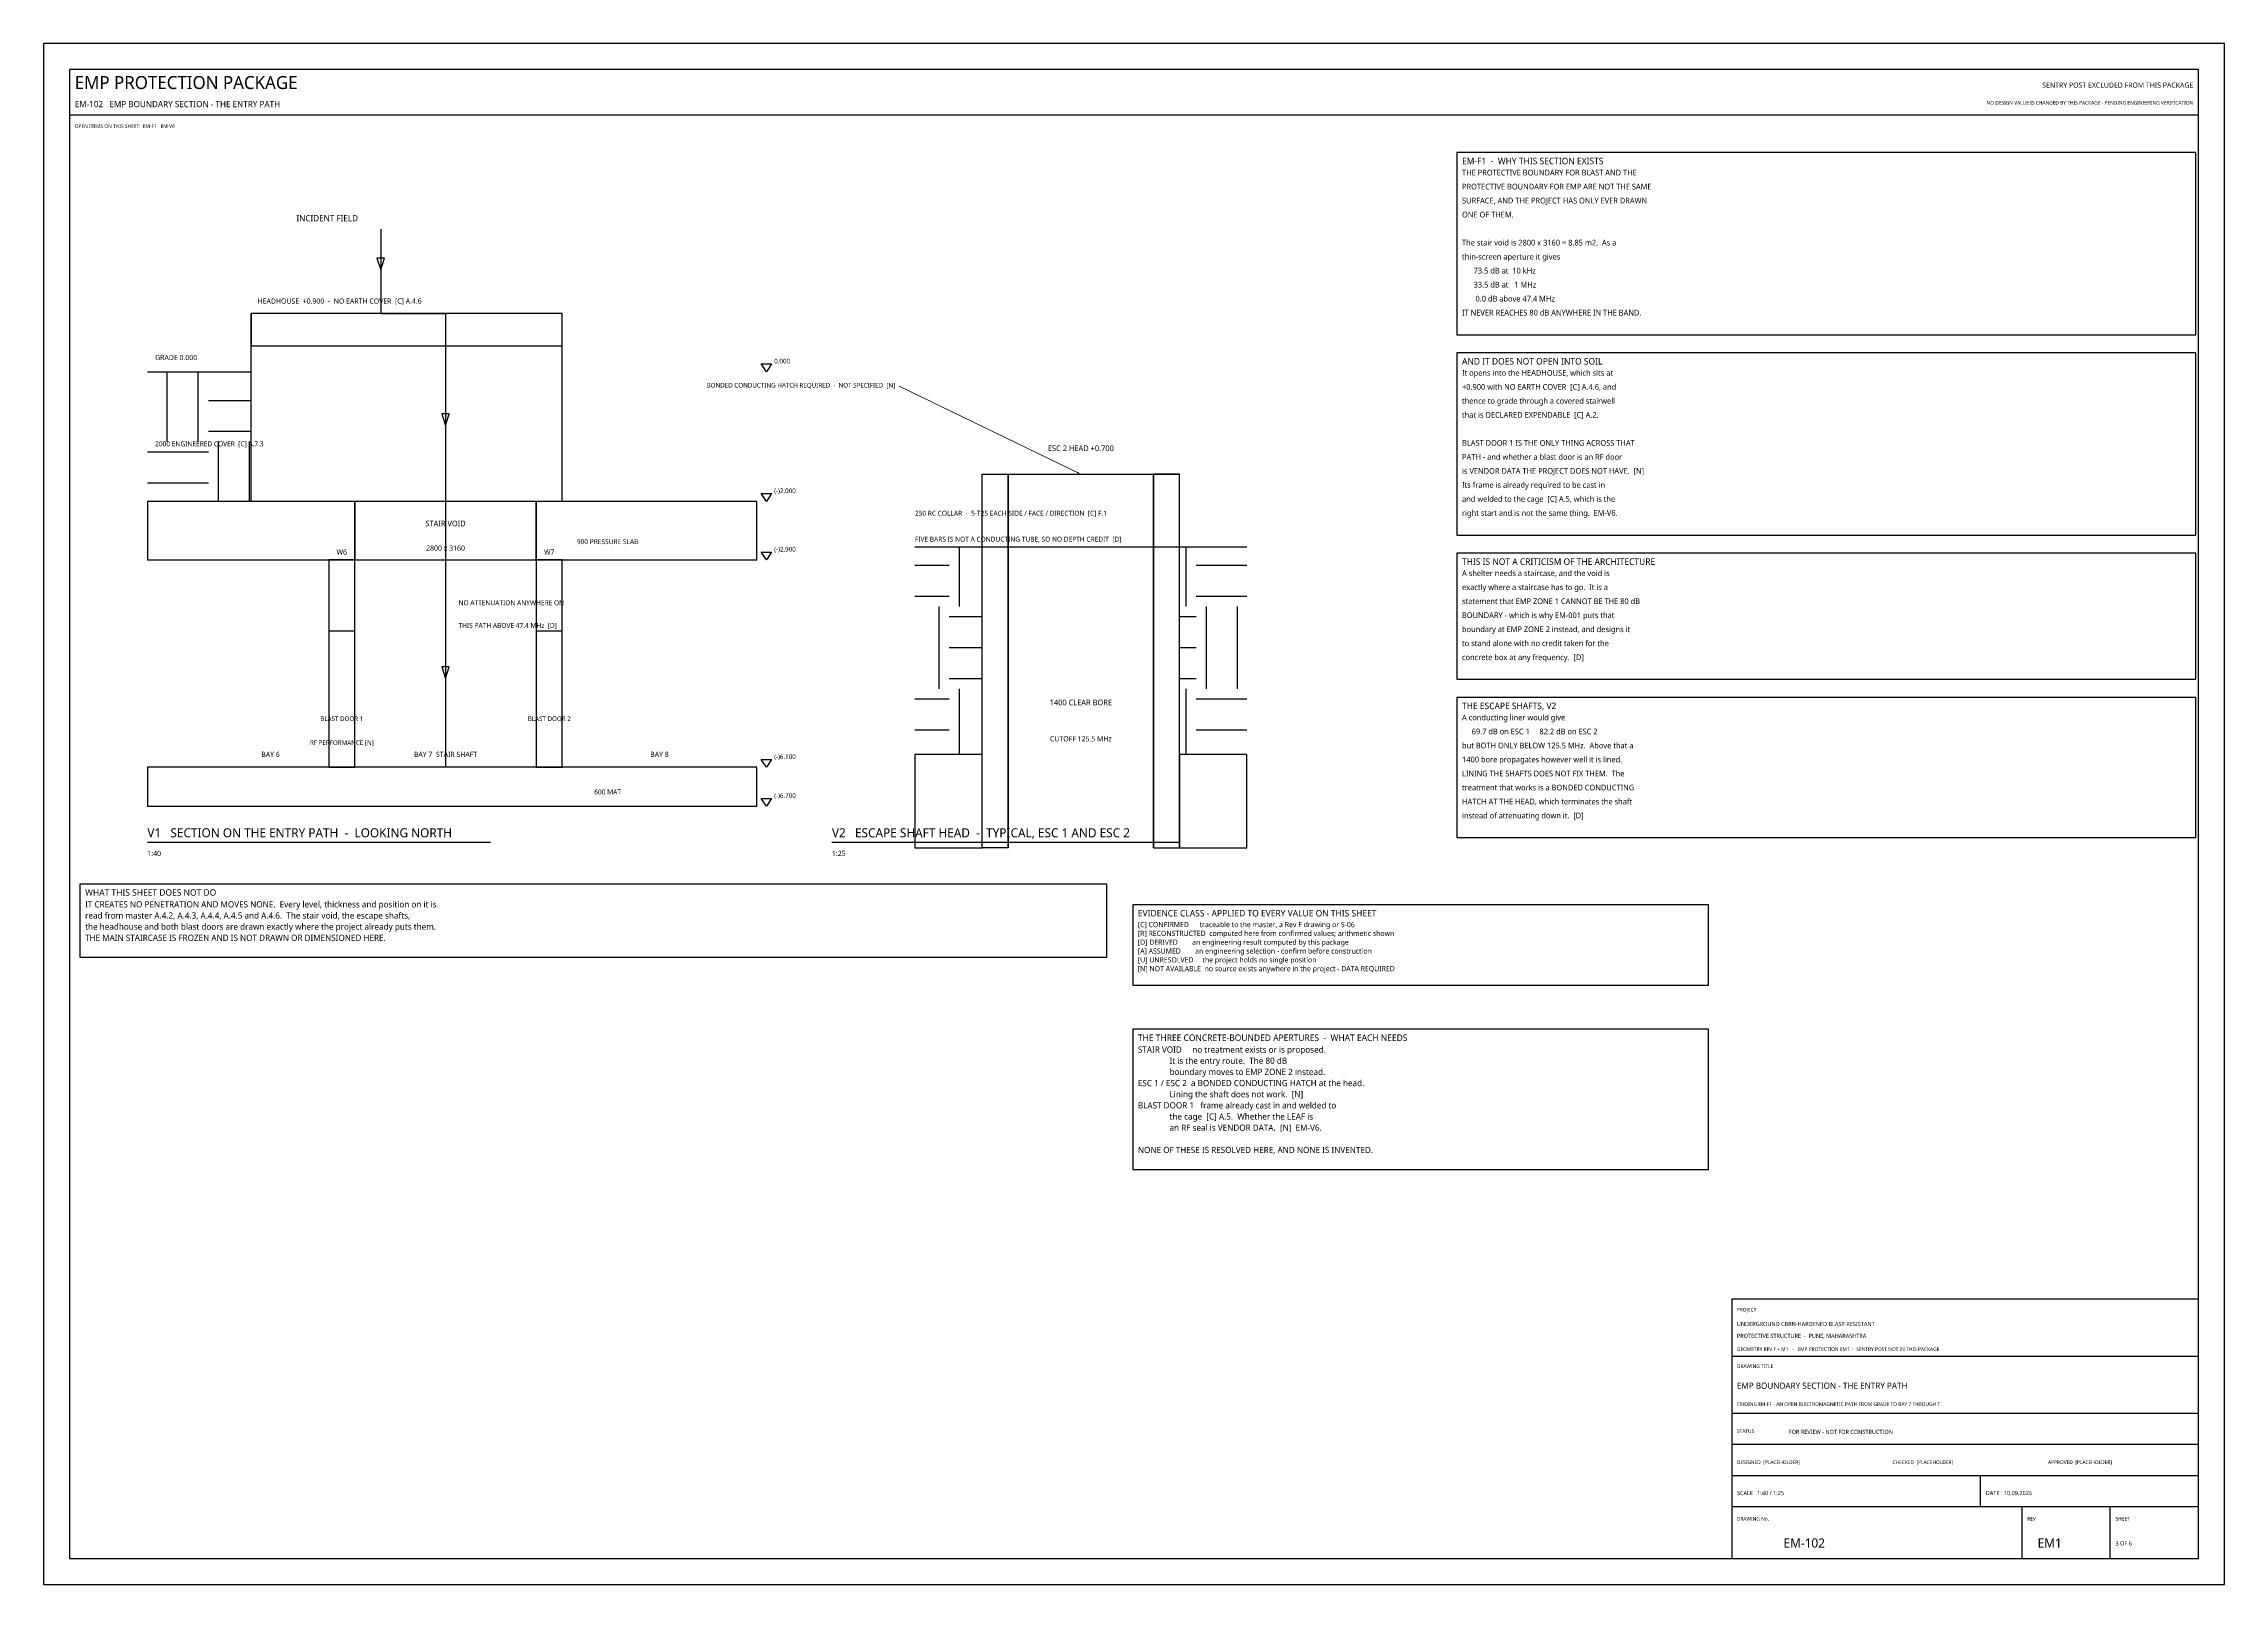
# Model space of a CAD drawing. Header units: millimetres. Extents: x 0 to 841, y 0 to 594.
import ezdxf
from ezdxf.enums import TextEntityAlignment as Align

# ---------------------------------------------------------------- set-up
doc = ezdxf.new("R2010")
doc.units = ezdxf.units.MM
for name, color, linetype in [('E-APERTURE', 1, 'Continuous'), ('E-SHIELD', 2, 'Continuous'), ('M-EXISTING', 8, 'Continuous'), ('M-FLAG', 1, 'Continuous'), ('M-LEVEL', 4, 'Continuous'), ('M-STRUCT', 7, 'Continuous'), ('M-TEXT', 7, 'Continuous'), ('M-TITLE', 7, 'Continuous'), ('S-CALLOUT', 2, 'Continuous'), ('S-LEVEL', 4, 'Continuous'), ('S-NOTE', 7, 'Continuous'), ('S-TEXT', 7, 'Continuous'), ('S-TITLE', 7, 'Continuous')]:
    doc.layers.add(name, color=color, linetype=linetype)
doc.styles.add('OpenSans', font='OpenSans-Regular.ttf')
doc.dimstyles.new('SC-DIM', dxfattribs={"dimtxt": 1.8, "dimasz": 1.6, "dimexe": 1.2, "dimexo": 1, "dimgap": 0.8, "dimtad": 1, "dimdec": 0, "dimblk": 'ARCHTICK', "dimcen": 2.5, "dimclrd": 4, "dimclre": 4, "dimclrt": 4, "dimazin": 3, "dimtfac": 1, "dimtmove": 0, "dimatfit": 3, "dimlwd": 13, "dimlwe": 13})

# ---------------------------------------------------------------- blocks, each defined once
blk = doc.blocks.new('LEVELMK')
at = {"layer": 'S-LEVEL'}
blk.add_lwpolyline([(0, 0), (-2, 3), (2, 3), (0, 0)], close=True, dxfattribs=at)
blk = doc.blocks.new('_ARCHTICK')
at = {"color": 0, "linetype": 'BYBLOCK', "const_width": 0.15}
blk.add_lwpolyline([(-0.5, -0.5), (0.5, 0.5)], dxfattribs=at)

msp = doc.modelspace()

# ---------------------------------------------------------------- hatches: boundary and pattern name
at = {"layer": 'M-EXISTING'}
h = msp.add_hatch(dxfattribs=at)
h.set_pattern_fill('EARTH', scale=5)
h.paths.add_polyline_path([(40, 417.5), (80, 417.5), (80, 467.5), (40, 467.5)])
h = msp.add_hatch(dxfattribs=at)
h.set_pattern_fill('EARTH', scale=5)
h.paths.add_polyline_path([(336, 320), (362, 320), (362, 400), (336, 400)])
h = msp.add_hatch(dxfattribs=at)
h.set_pattern_fill('EARTH', scale=5)
h.paths.add_polyline_path([(438, 320), (464, 320), (464, 400), (438, 400)])

# ---------------------------------------------------------------- linework, layer by layer
at = {"layer": 'E-APERTURE'}
for p, q in [((372, 284), (372, 428)), ((428, 284), (428, 428))]:
    msp.add_line(p, q, dxfattribs=at)
msp.add_lwpolyline([(130, 522.5), (130, 490), (155, 490), (155, 315)], dxfattribs=at)
for points in [[(130, 506.8), (131.44, 511.28), (128.56, 511.28)], [(155, 446.8), (156.44, 451.28), (153.56, 451.28)], [(120, 395), (190, 395), (190, 417.5), (120, 417.5)], [(155, 349.3), (156.44, 353.78), (153.56, 353.78)]]:
    msp.add_lwpolyline(points, close=True, dxfattribs=at)
at = {"layer": 'E-SHIELD'}
msp.add_line((362, 428), (438, 428), dxfattribs=at)
at = {"layer": 'M-EXISTING'}
for p, q in [((40, 467.5), (80, 467.5)), ((336, 400), (464, 400))]:
    msp.add_line(p, q, dxfattribs=at)
at = {"layer": 'M-FLAG'}
for points in [[(110, 315), (120, 315), (120, 367.5), (110, 367.5)], [(190, 315), (200, 315), (200, 367.5), (190, 367.5)]]:
    msp.add_lwpolyline(points, close=True, dxfattribs=at)
at = {"layer": 'M-STRUCT'}
for p, q in [((80, 417.5), (80, 490)), ((200, 417.5), (200, 490))]:
    msp.add_line(p, q, dxfattribs=at)
for points in [[(80, 477.5), (200, 477.5), (200, 490), (80, 490)], [(372, 284), (362, 284), (362, 428), (372, 428)], [(428, 284), (438, 284), (438, 428), (428, 428)], [(40, 395), (120, 395), (120, 417.5), (40, 417.5)], [(190, 395), (275, 395), (275, 417.5), (190, 417.5)], [(110, 315), (120, 315), (120, 395), (110, 395)], [(190, 315), (200, 315), (200, 395), (190, 395)], [(336, 284), (362, 284), (362, 320), (336, 320)], [(438, 284), (464, 284), (464, 320), (438, 320)], [(40, 300), (275, 300), (275, 315), (40, 315)]]:
    msp.add_lwpolyline(points, close=True, dxfattribs=at)
at = {"layer": 'M-TITLE'}
for p, q in [((10, 566.5), (831, 566.5)), ((651, 88), (831, 88)), ((651, 66), (831, 66)), ((651, 54), (831, 54)), ((651, 42), (831, 42)), ((747, 30), (747, 42)), ((651, 30), (831, 30)), ((763, 10), (763, 30)), ((797, 10), (797, 30))]:
    msp.add_line(p, q, dxfattribs=at)
msp.add_lwpolyline([(651, 10), (831, 10), (831, 110), (651, 110)], close=True, dxfattribs=at)
at = {"layer": 'S-TITLE'}
for p, q in [((40, 286.2), (172.39, 286.2)), ((304, 286.2), (437.907, 286.2))]:
    msp.add_line(p, q, dxfattribs=at)
for points in [[(0, 0), (841, 0), (841, 594), (0, 594)], [(10, 10), (831, 10), (831, 584), (10, 584)], [(545, 481.775), (830, 481.775), (830, 552), (545, 552)], [(545, 404.55), (830, 404.55), (830, 474.775), (545, 474.775)], [(545, 348.925), (830, 348.925), (830, 397.55), (545, 397.55)], [(545, 287.9), (830, 287.9), (830, 341.925), (545, 341.925)], [(14, 241.775), (410, 241.775), (410, 270), (14, 270)], [(420, 230.975), (642, 230.975), (642, 262), (420, 262)], [(420, 159.975), (642, 159.975), (642, 214), (420, 214)]]:
    msp.add_lwpolyline(points, close=True, dxfattribs=at)

# ---------------------------------------------------------------- block references
at = {"layer": 'S-LEVEL'}
for p in [(278.75, 467.5), (278.75, 417.5), (278.75, 395), (278.75, 315), (278.75, 300)]:
    msp.add_blockref('LEVELMK', p, dxfattribs=at)

# ---------------------------------------------------------------- texts
at = {"layer": 'E-APERTURE', "style": 'OpenSans'}
for s, height, p in [('INCIDENT FIELD', 2.4, (97.5, 525.5)), ('HEADHOUSE  +0.900  -  NO EARTH COVER  [C] A.4.6', 2, (82.5, 493.75)), ('NO ATTENUATION ANYWHERE ON', 1.9, (160, 377.5)), ('THIS PATH ABOVE 47.4 MHz  [D]', 1.9, (160, 368.75))]:
    msp.add_text(s, height=height, dxfattribs=at).set_placement(p)
for s, height, p in [('STAIR VOID', 2.2, (155, 409)), ('2800 x 3160', 2, (155, 399.5)), ('1400 CLEAR BORE', 2.2, (400, 340)), ('CUTOFF 125.5 MHz', 2, (400, 326))]:
    msp.add_text(s, height=height, dxfattribs=at).set_placement(p, align=Align.MIDDLE_CENTER)
at = {"layer": 'M-EXISTING', "style": 'OpenSans'}
msp.add_text('2000 ENGINEERED COVER  [C] A.7.3', height=1.9, dxfattribs=at).set_placement((43, 438.75))
at = {"layer": 'M-FLAG', "style": 'OpenSans'}
for s, height, p in [('NO DESIGN VALUE IS CHANGED BY THIS PACKAGE - PENDING ENGINEERING VERIFICATION', 1.4, (829, 570.5)), ('SENTRY POST EXCLUDED FROM THIS PACKAGE', 2, (829, 577))]:
    msp.add_text(s, height=height, dxfattribs=at).set_placement(p, align=Align.RIGHT)
for s, height, p in [('OPEN ITEMS ON THIS SHEET:  EM-F1   EM-V6', 1.4, (12, 561.5)), ('FOR REVIEW - NOT FOR CONSTRUCTION', 1.6, (673, 58))]:
    msp.add_text(s, height=height, dxfattribs=at).set_placement(p)
for s, p in [('BLAST DOOR 1', (115, 333.75)), ('BLAST DOOR 2', (195, 333.75)), ('RF PERFORMANCE [N]', (115, 324.5))]:
    msp.add_text(s, height=1.8, dxfattribs=at).set_placement(p, align=Align.MIDDLE_CENTER)
at = {"layer": 'M-LEVEL', "style": 'OpenSans'}
msp.add_text('GRADE 0.000', height=2, dxfattribs=at).set_placement((43, 472))
at = {"layer": 'M-STRUCT', "style": 'OpenSans'}
for s, p in [('900 PRESSURE SLAB', (217.5, 402)), ('600 MAT', (217.5, 305.5))]:
    msp.add_text(s, height=1.9, dxfattribs=at).set_placement(p, align=Align.MIDDLE_CENTER)
at = {"layer": 'M-TEXT', "style": 'OpenSans'}
for s, height, p in [('ESC 2 HEAD +0.700', 2.2, (400, 438)), ('W6', 2, (115, 398)), ('W7', 2, (195, 398)), ('BAY 6', 2, (87.5, 320)), ('BAY 7  STAIR SHAFT', 2, (155, 320)), ('BAY 8', 2, (237.5, 320))]:
    msp.add_text(s, height=height, dxfattribs=at).set_placement(p, align=Align.MIDDLE_CENTER)
for s, p in [('250 RC COLLAR  -  5-T25 EACH SIDE / FACE / DIRECTION  [C] F.1', (336, 412)), ('FIVE BARS IS NOT A CONDUCTING TUBE, SO NO DEPTH CREDIT  [D]', (336, 402))]:
    msp.add_text(s, height=1.9, dxfattribs=at).set_placement(p)
at = {"layer": 'M-TITLE', "style": 'OpenSans'}
for s, height, p in [('EMP PROTECTION PACKAGE', 5, (12, 576.5)), ('EM-102   EMP BOUNDARY SECTION - THE ENTRY PATH', 2.4, (12, 569.5)), ('PROJECT', 1.4, (653, 105.2)), ('UNDERGROUND CBRN-HARDENED BLAST-RESISTANT', 1.6, (653, 99.6)), ('PROTECTIVE STRUCTURE  -  PUNE, MAHARASHTRA', 1.6, (653, 95)), ('GEOMETRY REV F + M1   -   EMP PROTECTION EM1  -  SENTRY POST NOT IN THIS PACKAGE', 1.4, (653, 90)), ('DRAWING TITLE', 1.4, (653, 83.4)), ('EMP BOUNDARY SECTION - THE ENTRY PATH', 2.4, (653, 75.4)), ('FINDING EM-F1 - AN OPEN ELECTROMAGNETIC PATH FROM GRADE TO BAY 7 THROUGH T', 1.4, (653, 68.8)), ('STATUS', 1.4, (653, 58.4)), ('DESIGNED  [PLACEHOLDER]', 1.4, (653, 46.4)), ('CHECKED  [PLACEHOLDER]', 1.4, (713, 46.4)), ('APPROVED  [PLACEHOLDER]', 1.4, (773, 46.4)), ('SCALE   1:40 / 1:25', 1.6, (653, 34.4)), ('DATE   10.09.2026', 1.6, (749, 34.4)), ('DRAWING No.', 1.4, (653, 24.6)), ('REV', 1.4, (765, 24.6)), ('SHEET', 1.4, (799, 24.6)), ('EM-102', 3.5, (671, 14.2)), ('EM1', 3.5, (769, 14.2)), ('3 OF 6', 1.6, (799, 15))]:
    msp.add_text(s, height=height, dxfattribs=at).set_placement(p)
at = {"layer": 'S-CALLOUT', "style": 'OpenSans'}
msp.add_text('BONDED CONDUCTING HATCH REQUIRED  -  NOT SPECIFIED  [N]', height=1.8, dxfattribs=at).set_placement((328.4, 461.4), align=Align.RIGHT)
at = {"layer": 'S-LEVEL', "style": 'OpenSans'}
for s, p in [('0.000', (281.75, 470.7)), ('(-)2.000', (281.75, 420.7)), ('(-)2.900', (281.75, 398.2)), ('(-)6.100', (281.75, 318.2)), ('(-)6.700', (281.75, 303.2))]:
    msp.add_text(s, height=1.8, dxfattribs=at).set_placement(p)
at = {"layer": 'S-NOTE', "style": 'OpenSans'}
for s, height, p in [('THE PROTECTIVE BOUNDARY FOR BLAST AND THE', 2.2, (547, 543.175)), ('PROTECTIVE BOUNDARY FOR EMP ARE NOT THE SAME', 2.2, (547, 537.775)), ('SURFACE, AND THE PROJECT HAS ONLY EVER DRAWN', 2.2, (547, 532.375)), ('ONE OF THEM.', 2.2, (547, 526.975)), ('The stair void is 2800 x 3160 = 8.85 m2.  As a', 2.2, (547, 516.175)), ('thin-screen aperture it gives', 2.2, (547, 510.775)), ('      73.5 dB at  10 kHz', 2.2, (547, 505.375)), ('      33.5 dB at   1 MHz', 2.2, (547, 499.975)), ('       0.0 dB above 47.4 MHz', 2.2, (547, 494.575)), ('IT NEVER REACHES 80 dB ANYWHERE IN THE BAND.', 2.2, (547, 489.175)), ('It opens into the HEADHOUSE, which sits at', 2.2, (547, 465.95)), ('+0.900 with NO EARTH COVER  [C] A.4.6, and', 2.2, (547, 460.55)), ('thence to grade through a covered stairwell', 2.2, (547, 455.15)), ('that is DECLARED EXPENDABLE  [C] A.2.', 2.2, (547, 449.75)), ('BLAST DOOR 1 IS THE ONLY THING ACROSS THAT', 2.2, (547, 438.95)), ('is VENDOR DATA THE PROJECT DOES NOT HAVE.  [N]', 2.2, (547, 428.15)), ('PATH - and whether a blast door is an RF door', 2.2, (547, 433.55)), ('Its frame is already required to be cast in', 2.2, (547, 422.75)), ('and welded to the cage  [C] A.5, which is the', 2.2, (547, 417.35)), ('right start and is not the same thing.  EM-V6.', 2.2, (547, 411.95)), ('A shelter needs a staircase, and the void is', 2.2, (547, 388.725)), ('statement that EMP ZONE 1 CANNOT BE THE 80 dB', 2.2, (547, 377.925)), ('exactly where a staircase has to go.  It is a', 2.2, (547, 383.325)), ('BOUNDARY - which is why EM-001 puts that', 2.2, (547, 372.525)), ('to stand alone with no credit taken for the', 2.2, (547, 361.725)), ('boundary at EMP ZONE 2 instead, and designs it', 2.2, (547, 367.125)), ('concrete box at any frequency.  [D]', 2.2, (547, 356.325)), ('A conducting liner would give', 2.2, (547, 333.1)), ('     69.7 dB on ESC 1     82.2 dB on ESC 2', 2.2, (547, 327.7)), ('but BOTH ONLY BELOW 125.5 MHz.  Above that a', 2.2, (547, 322.3)), ('1400 bore propagates however well it is lined.', 2.2, (547, 316.9)), ('LINING THE SHAFTS DOES NOT FIX THEM.  The', 2.2, (547, 311.5)), ('treatment that works is a BONDED CONDUCTING', 2.2, (547, 306.1)), ('HATCH AT THE HEAD, which terminates the shaft', 2.2, (547, 300.7)), ('instead of attenuating down it.  [D]', 2.2, (547, 295.3)), ('IT CREATES NO PENETRATION AND MOVES NONE.  Every level, thickness and position on it is', 2.4, (16, 260.975)), ('the headhouse and both blast doors are drawn exactly where the project already puts them.', 2.4, (16, 252.375)), ('read from master A.4.2, A.4.3, A.4.4, A.4.5 and A.4.6.  The stair void, the escape shafts,', 2.4, (16, 256.675)), ('[C] CONFIRMED      traceable to the master, a Rev F drawing or S-06', 2, (422, 253.375)), ('THE MAIN STAIRCASE IS FROZEN AND IS NOT DRAWN OR DIMENSIONED HERE.', 2.4, (16, 248.075)), ('[R] RECONSTRUCTED  computed here from confirmed values; arithmetic shown', 2, (422, 249.975)), ('[D] DERIVED        an engineering result computed by this package', 2, (422, 246.575)), ('[A] ASSUMED        an engineering selection - confirm before construction', 2, (422, 243.175)), ('[U] UNRESOLVED     the project holds no single position', 2, (422, 239.775)), ('[N] NOT AVAILABLE  no source exists anywhere in the project - DATA REQUIRED', 2, (422, 236.375)), ('STAIR VOID     no treatment exists or is proposed.', 2.4, (422, 204.975)), ('               It is the entry route.  The 80 dB', 2.4, (422, 200.675)), ('ESC 1 / ESC 2  a BONDED CONDUCTING HATCH at the head.', 2.4, (422, 192.075)), ('               boundary moves to EMP ZONE 2 instead.', 2.4, (422, 196.375)), ('BLAST DOOR 1   frame already cast in and welded to', 2.4, (422, 183.475)), ('               Lining the shaft does not work.  [N]', 2.4, (422, 187.775)), ('               the cage  [C] A.5.  Whether the LEAF is', 2.4, (422, 179.175)), ('               an RF seal is VENDOR DATA.  [N]  EM-V6.', 2.4, (422, 174.875)), ('NONE OF THESE IS RESOLVED HERE, AND NONE IS INVENTED.', 2.4, (422, 166.275))]:
    msp.add_text(s, height=height, dxfattribs=at).set_placement(p)
at = {"layer": 'S-TEXT', "style": 'OpenSans'}
for s, p in [('1:40', (40, 280.8)), ('1:25', (304, 280.8))]:
    msp.add_text(s, height=2, dxfattribs=at).set_placement(p)
at = {"layer": 'S-TITLE', "style": 'OpenSans'}
for s, height, p in [('EM-F1  -  WHY THIS SECTION EXISTS', 2.5, (547, 547.5)), ('AND IT DOES NOT OPEN INTO SOIL', 2.5, (547, 470.275)), ('THIS IS NOT A CRITICISM OF THE ARCHITECTURE', 2.5, (547, 393.05)), ('THE ESCAPE SHAFTS, V2', 2.5, (547, 337.425)), ('V1   SECTION ON THE ENTRY PATH  -  LOOKING NORTH', 3.5, (40, 288)), ('V2   ESCAPE SHAFT HEAD  -  TYPICAL, ESC 1 AND ESC 2', 3.5, (304, 288)), ('WHAT THIS SHEET DOES NOT DO', 2.5, (16, 265.5)), ('EVIDENCE CLASS - APPLIED TO EVERY VALUE ON THIS SHEET', 2.5, (422, 257.5)), ('THE THREE CONCRETE-BOUNDED APERTURES  -  WHAT EACH NEEDS', 2.5, (422, 209.5))]:
    msp.add_text(s, height=height, dxfattribs=at).set_placement(p)

# ---------------------------------------------------------------- leaders
at = {"layer": 'S-CALLOUT'}
msp.add_leader([(400, 428), (330, 462)], dimstyle='SC-DIM', dxfattribs=at)

doc.saveas('drawing.dxf')
